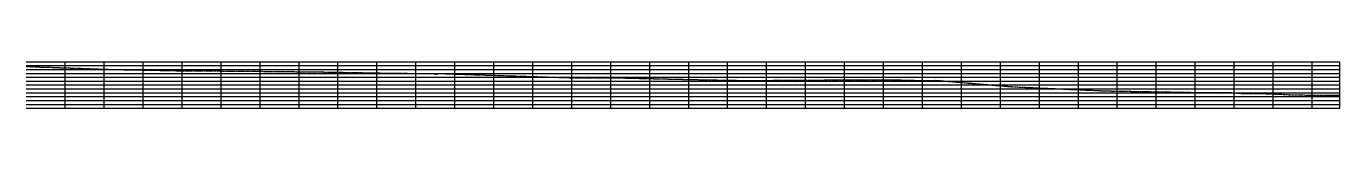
# Model space of a CAD drawing. Header units: millimetres. Extents: x 1478788 to 1486142, y 824439 to 831516.
# Drawn here: x 1482760 to 1486131, y 828373 to 828493 of the extents above; entities that cross this region are included whole.
import ezdxf

# ---------------------------------------------------------------- set-up
doc = ezdxf.new("R2010")
doc.units = ezdxf.units.MM
doc.linetypes.add('HIDDEN', pattern=[0.375, 0.25, -0.125])
doc.layers.add('GL', color=3, linetype='HIDDEN')
doc.layers.add('GRID', color=8, linetype='Continuous')

msp = doc.modelspace()

# ---------------------------------------------------------------- linework, layer by layer
at = {"layer": 'GL'}
msp.add_lwpolyline([(1482760.2, 828480.8), (1482760.2, 828480.8), (1482760.2, 828480.8), (1482780.2, 828480.2), (1482791.9, 828479.7), (1482801, 828479.4), (1482811.1, 828479.2), (1482824.5, 828478.8), (1482841.9, 828478.1), (1482847.5, 828477.8), (1482852.7, 828477.7), (1482869.2, 828477.2), (1482874.3, 828477), (1482890.6, 828476.5), (1482974.2, 828473.4), (1482974.2, 828473.4), (1482974.2, 828473.4), (1482974.2, 828473.4), (1482974.2, 828473.4), (1482974.2, 828473.4), (1482974.2, 828473.4), (1482974.2, 828473.4), (1482974.2, 828473.4), (1483060.2, 828471.8), (1483153.5, 828470), (1483153.5, 828470), (1483329.3, 828468.8), (1483329.3, 828468.8), (1483329.3, 828468.8), (1483329.3, 828468.8), (1483329.3, 828468.8), (1483360.2, 828468.5), (1483513.2, 828466.9), (1483660.2, 828464.3), (1483664, 828464.2), (1483664, 828464.2), (1483664, 828464.2), (1483664, 828464.2), (1483664, 828464.2), (1483664, 828464.2), (1483805.9, 828462.4), (1483809.2, 828461.3), (1483817, 828462.5), (1483833.7, 828462.6), (1483833.7, 828462.6), (1483833.7, 828462.6), (1483833.7, 828462.6), (1483833.7, 828462.6), (1483836.3, 828462.3), (1483960.2, 828458.2), (1483985.6, 828457.4), (1483985.6, 828457.4), (1483985.6, 828457.4), (1483985.6, 828457.4), (1483985.6, 828457.4), (1483985.6, 828457.4), (1484154, 828452.1), (1484154, 828452.1), (1484154, 828452.1), (1484154, 828452.1), (1484154, 828452.1), (1484154, 828452.1), (1484260.2, 828451.7), (1484282.6, 828451.6), (1484282.6, 828451.6), (1484282.6, 828451.6), (1484312.2, 828450.9), (1484469.6, 828447.2), (1484469.6, 828447.2), (1484469.6, 828447.2), (1484469.6, 828447.2), (1484469.6, 828447.2), (1484560.2, 828445.6), (1484621, 828444.6), (1484742.2, 828446), (1484742.2, 828446), (1484742.2, 828446), (1484742.2, 828446), (1484742.2, 828446), (1484742.2, 828446), (1484818.8, 828446.1), (1484860.2, 828446.1), (1484910, 828446.2), (1484910, 828446.2), (1485002.1, 828446.3), (1485003.1, 828446.3), (1485003.4, 828446.3), (1485004.9, 828446.1), (1485004.9, 828446.1), (1485004.9, 828446.1), (1485036, 828445.3), (1485067.2, 828444.5), (1485067.2, 828444.5), (1485067.2, 828444.5), (1485067.2, 828444.5), (1485079.5, 828444.8), (1485095.4, 828445.3), (1485095.4, 828445.3), (1485095.4, 828445.3), (1485095.4, 828445.3), (1485095.4, 828445.3), (1485160.2, 828439.8), (1485295.6, 828428.3), (1485296.3, 828428.4), (1485296.3, 828428.4), (1485460.2, 828421.1), (1485533.5, 828417.9), (1485533.5, 828417.9), (1485533.5, 828417.9), (1485533.6, 828417.9), (1485533.6, 828417.9), (1485533.6, 828417.9), (1485533.6, 828417.9), (1485760.2, 828414.1), (1485766.3, 828414), (1485766.3, 828414), (1485767.2, 828414.1), (1485770, 828414.2), (1485849, 828413.8), (1485886.8, 828411), (1485935.8, 828411.3), (1485951.9, 828410.2), (1485958.9, 828410.3), (1485974.8, 828409.5), (1485979, 828409.7), (1485984.3, 828409), (1486001.4, 828408.2), (1486019.7, 828407.8), (1486024.6, 828407.9), (1486048.9, 828407.2), (1486052.4, 828407), (1486056.4, 828407), (1486060.2, 828407.1), (1486076.9, 828407.3), (1486083.8, 828407.3), (1486109, 828407.2), (1486109.1, 828407.2), (1486130.8, 828406.9), (1486131, 828406.9), (1486131, 828406.9)], dxfattribs=at)
at = {"layer": 'GRID'}
for p, q in [((1482760.2, 828493.2), (1486131, 828493.2)), ((1482760.2, 828483.2), (1486131, 828483.2)), ((1482860.2, 828373.2), (1482860.2, 828493.2)), ((1482960.2, 828373.2), (1482960.2, 828493.2)), ((1483060.2, 828373.2), (1483060.2, 828493.2)), ((1483160.2, 828373.2), (1483160.2, 828493.2)), ((1483260.2, 828373.2), (1483260.2, 828493.2)), ((1483360.2, 828373.2), (1483360.2, 828493.2)), ((1483460.2, 828373.2), (1483460.2, 828493.2)), ((1483560.2, 828373.2), (1483560.2, 828493.2)), ((1483660.2, 828373.2), (1483660.2, 828493.2)), ((1483760.2, 828373.2), (1483760.2, 828493.2)), ((1483860.2, 828373.2), (1483860.2, 828493.2)), ((1483960.2, 828373.2), (1483960.2, 828493.2)), ((1484060.2, 828373.2), (1484060.2, 828493.2)), ((1484160.2, 828373.2), (1484160.2, 828493.2)), ((1484260.2, 828373.2), (1484260.2, 828493.2)), ((1484360.2, 828373.2), (1484360.2, 828493.2)), ((1484460.2, 828373.2), (1484460.2, 828493.2)), ((1484560.2, 828373.2), (1484560.2, 828493.2)), ((1484660.2, 828373.2), (1484660.2, 828493.2)), ((1484760.2, 828373.2), (1484760.2, 828493.2)), ((1484860.2, 828373.2), (1484860.2, 828493.2)), ((1484960.2, 828373.2), (1484960.2, 828493.2)), ((1485060.2, 828373.2), (1485060.2, 828493.2)), ((1485160.2, 828373.2), (1485160.2, 828493.2)), ((1485260.2, 828373.2), (1485260.2, 828493.2)), ((1485360.2, 828373.2), (1485360.2, 828493.2)), ((1485460.2, 828373.2), (1485460.2, 828493.2)), ((1485560.2, 828373.2), (1485560.2, 828493.2)), ((1485660.2, 828373.2), (1485660.2, 828493.2)), ((1485760.2, 828373.2), (1485760.2, 828493.2)), ((1485860.2, 828373.2), (1485860.2, 828493.2)), ((1485960.2, 828373.2), (1485960.2, 828493.2)), ((1486060.2, 828373.2), (1486060.2, 828493.2)), ((1486131, 828373.2), (1486131, 828493.2)), ((1482760.2, 828473.2), (1486131, 828473.2)), ((1482760.2, 828463.2), (1486131, 828463.2)), ((1482760.2, 828453.2), (1486131, 828453.2)), ((1482760.2, 828443.2), (1486131, 828443.2)), ((1482760.2, 828433.2), (1486131, 828433.2)), ((1482760.2, 828423.2), (1486131, 828423.2)), ((1482760.2, 828413.2), (1486131, 828413.2)), ((1482760.2, 828403.2), (1486131, 828403.2)), ((1482760.2, 828393.2), (1486131, 828393.2)), ((1482760.2, 828383.2), (1486131, 828383.2)), ((1482760.2, 828373.2), (1486131, 828373.2))]:
    msp.add_line(p, q, dxfattribs=at)

doc.saveas('drawing.dxf')
